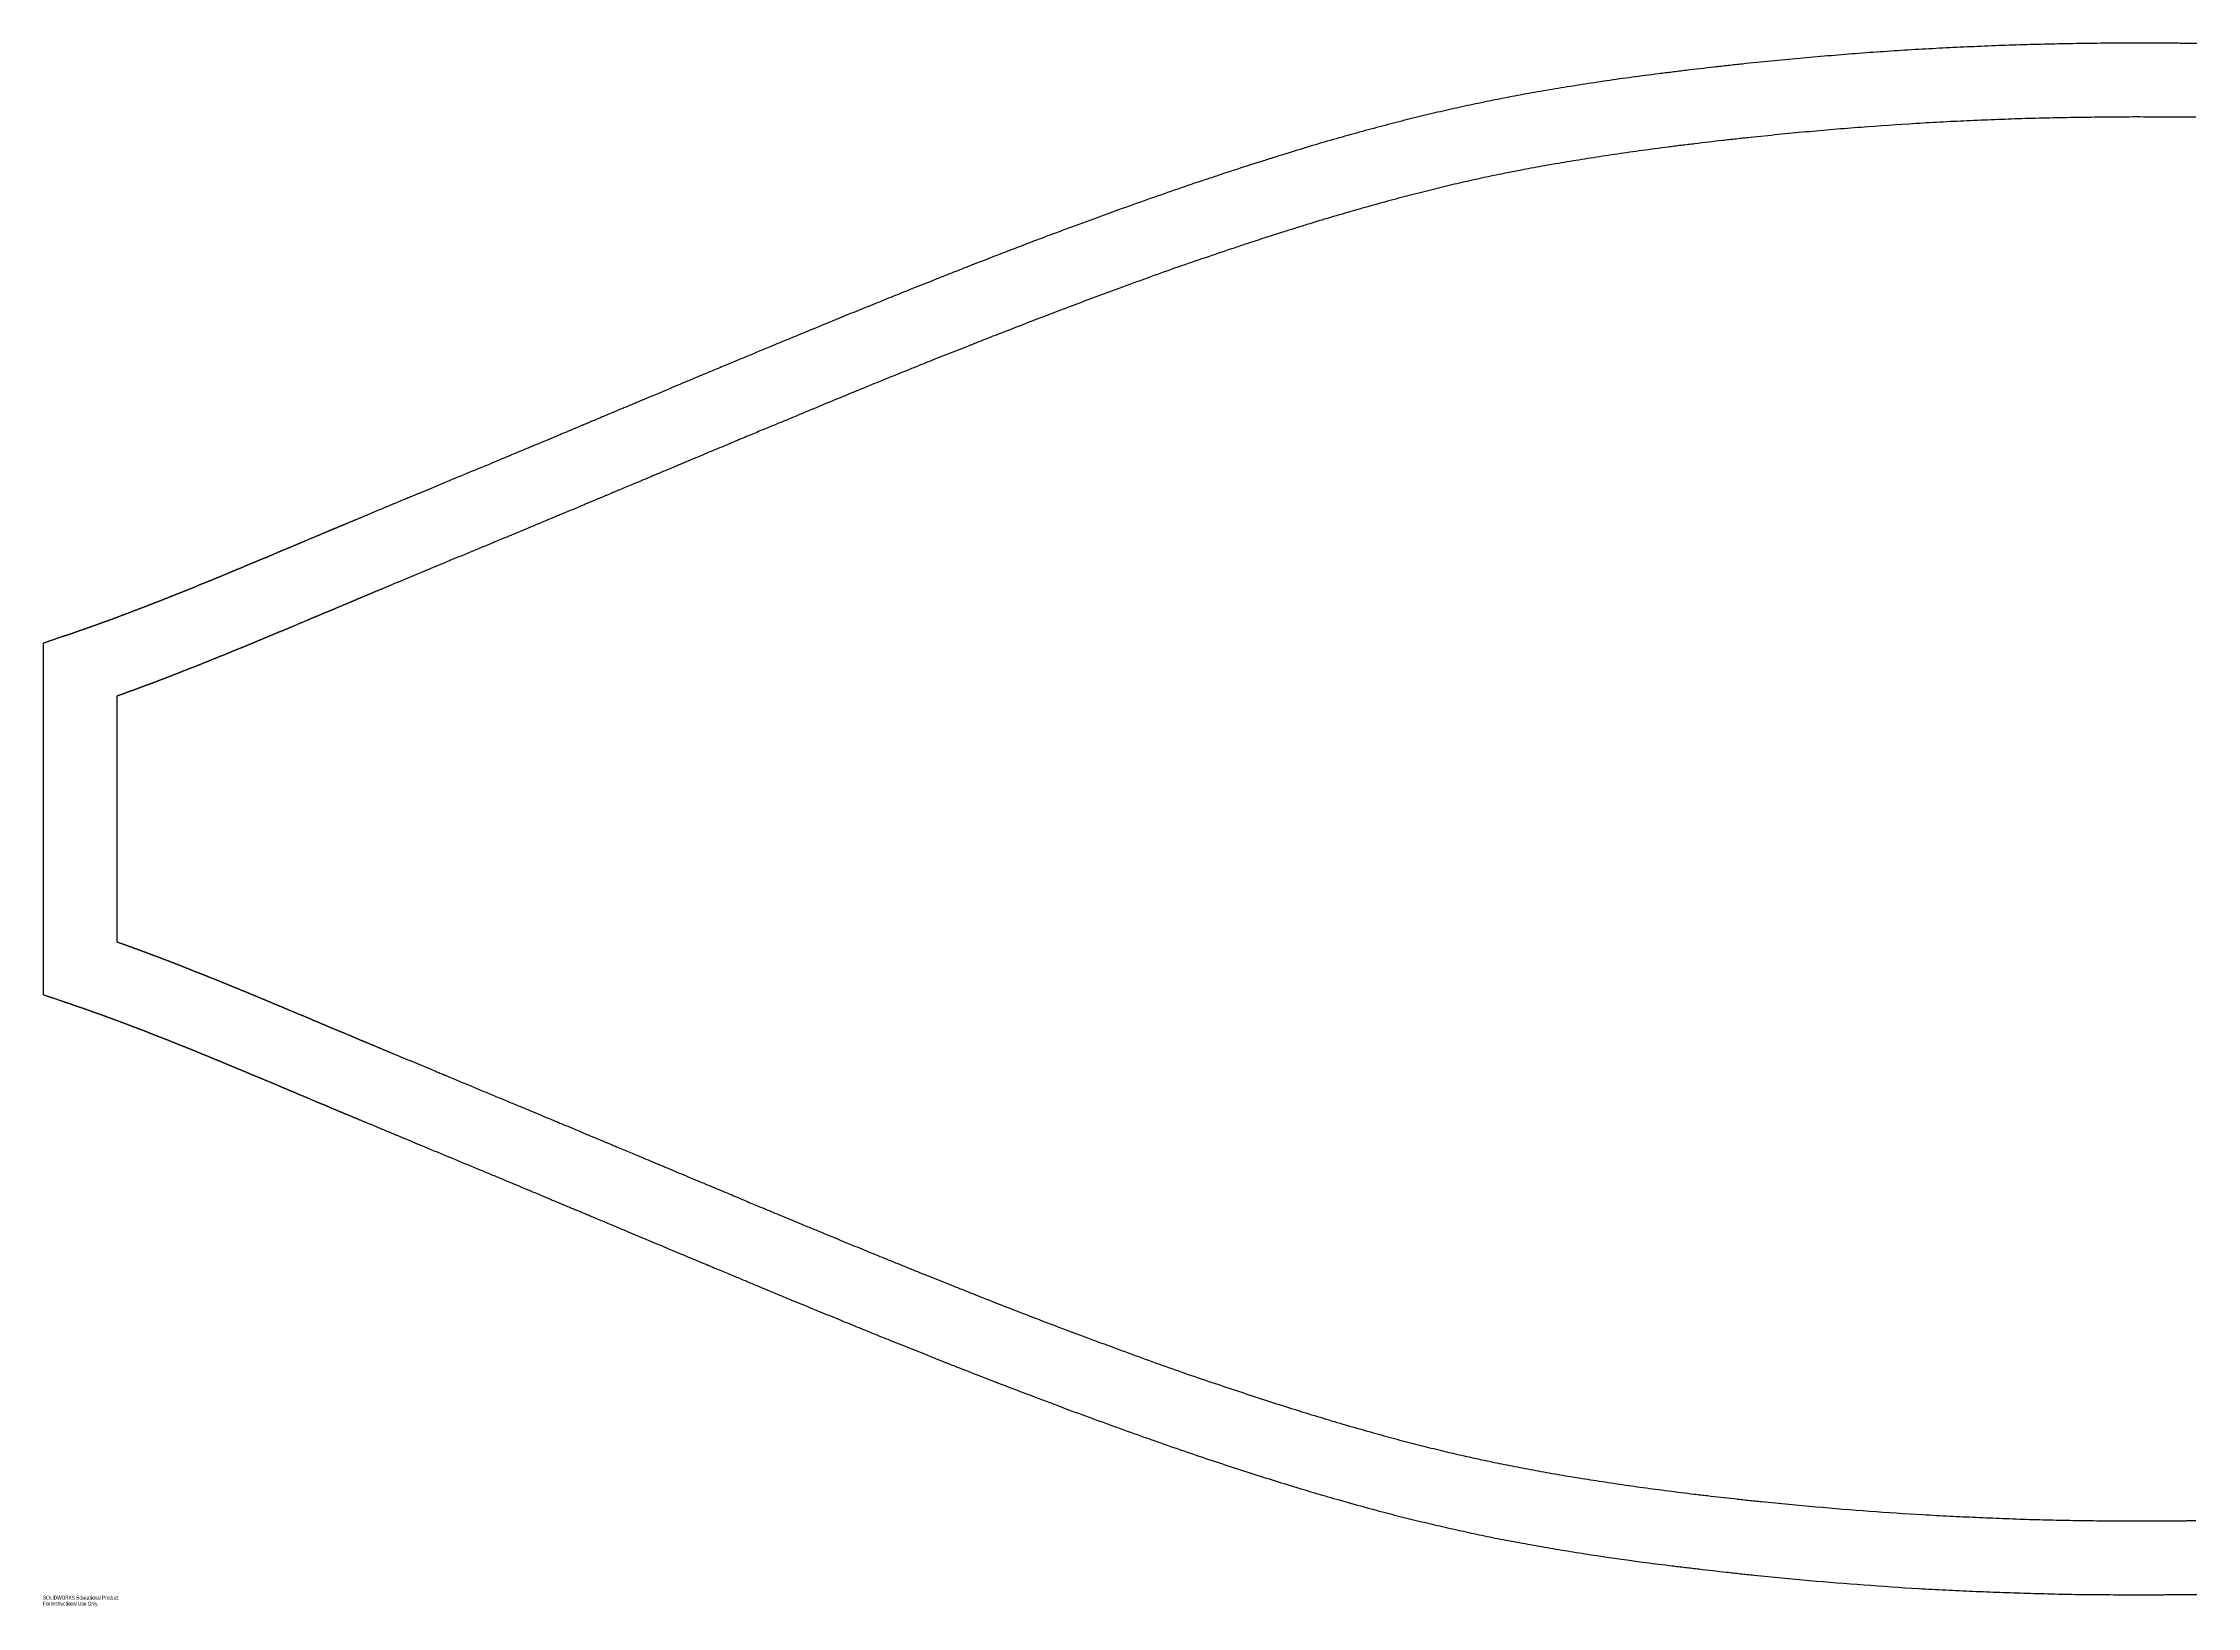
# Model space of a CAD drawing. Header units: inches. Extents: x -256 to -54, y -101 to -26.
# Drawn here: x -256.2 to -154.2, y -100.5 to -26.5 of the extents above; entities that cross this region are included whole.
import ezdxf

# ---------------------------------------------------------------- set-up
doc = ezdxf.new("R2010")
doc.units = ezdxf.units.IN
doc.header["$MEASUREMENT"] = 0
doc.styles.add('SLDTEXTSTYLE0', font='TXT', dxfattribs={"width": 0.7})

msp = doc.modelspace()

# ---------------------------------------------------------------- linework, layer by layer
at = {"color": 7, "linetype": 'Continuous', "lineweight": 25}
for p, q in [((-256.17, -54.9), (-256.17, -71.53)), ((-252.67, -57.4), (-252.67, -69.03))]:
    msp.add_line(p, q, dxfattribs=at)
for points, degree, knots in [([(-154.17, -26.5), (-154.21, -26.49), (-154.28, -26.49), (-154.41, -26.49), (-154.64, -26.49), (-154.96, -26.49), (-155.27, -26.48), (-155.5, -26.48), (-155.73, -26.48), (-156.01, -26.48), (-156.46, -26.48), (-157.03, -26.47), (-157.71, -26.48), (-158.38, -26.48), (-159.06, -26.49), (-159.95, -26.5), (-161.07, -26.52), (-162.4, -26.56), (-163.73, -26.6), (-165.05, -26.66), (-166.37, -26.72), (-168.13, -26.82), (-170.33, -26.97), (-172.55, -27.16), (-174.34, -27.33), (-175.47, -27.44), (-176.37, -27.54), (-177.26, -27.64), (-178.15, -27.74), (-179.02, -27.85), (-179.88, -27.96), (-180.92, -28.09), (-182.12, -28.26), (-183.29, -28.44), (-184.43, -28.62), (-185.54, -28.81), (-186.62, -29.01), (-187.68, -29.22), (-188.55, -29.4), (-189.23, -29.55), (-189.74, -29.67), (-190.26, -29.78), (-190.95, -29.95), (-191.82, -30.16), (-192.88, -30.44), (-193.96, -30.73), (-195.07, -31.04), (-196.2, -31.37), (-197.16, -31.67), (-197.94, -31.91), (-198.73, -32.16), (-199.54, -32.42), (-200.37, -32.69), (-201.21, -32.97), (-202.27, -33.33), (-203.57, -33.78), (-204.9, -34.25), (-206.25, -34.74), (-207.41, -35.17), (-208.36, -35.52), (-209.32, -35.88), (-210.54, -36.35), (-211.81, -36.84), (-212.85, -37.25), (-213.9, -37.67), (-215, -38.1), (-216.13, -38.56), (-217, -38.91), (-217.74, -39.21), (-218.34, -39.45), (-218.95, -39.71), (-219.75, -40.03), (-220.75, -40.45), (-221.63, -40.81), (-222.36, -41.11), (-222.82, -41.31), (-223.2, -41.46), (-223.58, -41.62), (-224.11, -41.84), (-224.81, -42.13), (-225.44, -42.4), (-225.98, -42.62), (-226.4, -42.8), (-226.83, -42.98), (-227.21, -43.14), (-227.52, -43.27), (-227.76, -43.37), (-228, -43.47), (-228.24, -43.57), (-228.49, -43.68), (-228.79, -43.8), (-229.14, -43.95), (-229.52, -44.11), (-229.86, -44.25), (-230.15, -44.37), (-230.39, -44.48), (-230.56, -44.55), (-230.67, -44.59), (-230.74, -44.62), (-230.8, -44.65), (-230.89, -44.69), (-231, -44.73), (-231.13, -44.78), (-231.3, -44.86), (-231.5, -44.94), (-231.75, -45.05), (-232.07, -45.18), (-232.45, -45.34), (-232.82, -45.49), (-233.1, -45.61), (-233.37, -45.72), (-233.71, -45.86), (-234.11, -46.03), (-234.5, -46.19), (-234.89, -46.36), (-235.4, -46.57), (-236.02, -46.82), (-237, -47.23), (-237.75, -47.54), (-238.24, -47.75)], 3, [-0.000007, -0.000007, -0.000007, -0.000007, 0.000969, 0.001946, 0.003899, 0.007805, 0.011712, 0.013665, 0.015618, 0.019524, 0.02343, 0.031243, 0.039056, 0.046868, 0.054681, 0.062493, 0.078118, 0.093744, 0.109369, 0.124994, 0.140619, 0.156244, 0.187494, 0.218744, 0.23437, 0.249995, 0.257807, 0.26562, 0.281245, 0.289058, 0.29687, 0.312495, 0.32812, 0.343745, 0.359371, 0.374996, 0.390621, 0.406246, 0.421871, 0.429684, 0.437496, 0.445309, 0.453121, 0.468746, 0.484372, 0.499997, 0.515622, 0.531247, 0.546872, 0.554685, 0.562497, 0.578122, 0.585935, 0.593747, 0.609372, 0.624998, 0.640623, 0.656248, 0.671873, 0.679686, 0.687498, 0.703123, 0.718748, 0.726561, 0.734373, 0.749999, 0.757811, 0.765624, 0.773436, 0.777343, 0.781249, 0.789061, 0.796874, 0.804686, 0.808593, 0.812499, 0.814452, 0.816405, 0.820312, 0.824218, 0.828124, 0.830077, 0.83203, 0.833984, 0.835937, 0.836913, 0.83789, 0.838866, 0.839843, 0.84082, 0.841796, 0.843749, 0.845702, 0.847656, 0.849609, 0.851562, 0.853515, 0.854492, 0.855468, 0.856445, 0.857421, 0.859374, 0.861328, 0.863281, 0.867187, 0.871093, 0.875, 0.882812, 0.890625, 0.894531, 0.898437, 0.90625, 0.914062, 0.921875, 0.929687, 0.9375, 0.953125, 0.96875, 1, 1, 1, 1]), ([(-154.22, -29.99), (-154.26, -29.99), (-154.32, -29.99), (-154.46, -29.99), (-154.62, -29.99), (-154.81, -29.99), (-155.06, -29.98), (-155.36, -29.98), (-155.8, -29.98), (-156.36, -29.98), (-157.03, -29.97), (-157.69, -29.98), (-158.36, -29.98), (-159.02, -29.99), (-159.9, -30), (-160.99, -30.02), (-162.3, -30.05), (-163.6, -30.1), (-164.89, -30.15), (-166.18, -30.21), (-167.91, -30.31), (-170.07, -30.46), (-172.25, -30.64), (-174, -30.81), (-175.1, -30.92), (-175.99, -31.02), (-176.87, -31.11), (-177.74, -31.22), (-178.59, -31.32), (-179.43, -31.43), (-180.45, -31.56), (-181.62, -31.73), (-182.75, -31.9), (-183.86, -32.08), (-184.93, -32.26), (-185.97, -32.45), (-186.98, -32.65), (-187.82, -32.82), (-188.48, -32.97), (-188.97, -33.08), (-189.46, -33.19), (-190.12, -33.35), (-190.96, -33.56), (-191.98, -33.82), (-193.03, -34.11), (-194.1, -34.41), (-195.2, -34.73), (-196.13, -35.01), (-196.89, -35.25), (-197.66, -35.49), (-198.46, -35.75), (-199.27, -36.01), (-200.09, -36.29), (-201.14, -36.64), (-202.42, -37.08), (-203.72, -37.54), (-205.05, -38.03), (-206.2, -38.45), (-207.13, -38.8), (-208.07, -39.16), (-209.29, -39.62), (-210.54, -40.11), (-211.57, -40.51), (-212.61, -40.92), (-213.7, -41.35), (-214.82, -41.8), (-215.68, -42.15), (-216.42, -42.45), (-217.01, -42.69), (-217.62, -42.94), (-218.42, -43.27), (-219.42, -43.68), (-220.29, -44.05), (-221.02, -44.35), (-221.48, -44.54), (-221.85, -44.69), (-222.24, -44.85), (-222.76, -45.07), (-223.46, -45.36), (-224.09, -45.63), (-224.63, -45.85), (-225.05, -46.03), (-225.48, -46.21), (-225.86, -46.37), (-226.17, -46.5), (-226.4, -46.6), (-226.64, -46.7), (-226.89, -46.8), (-227.13, -46.9), (-227.44, -47.03), (-227.79, -47.18), (-228.17, -47.34), (-228.5, -47.48), (-228.79, -47.6), (-229.04, -47.7), (-229.2, -47.77), (-229.31, -47.82), (-229.38, -47.85), (-229.45, -47.88), (-229.54, -47.91), (-229.65, -47.96), (-229.77, -48.01), (-229.94, -48.08), (-230.15, -48.17), (-230.4, -48.27), (-230.72, -48.41), (-231.1, -48.57), (-231.47, -48.72), (-231.75, -48.84), (-232.03, -48.95), (-232.36, -49.09), (-232.76, -49.26), (-233.16, -49.43), (-233.55, -49.59), (-233.93, -49.75), (-234.3, -49.9), (-234.8, -50.11), (-235.66, -50.47), (-236.4, -50.77), (-236.9, -50.98)], 3, [0.0000034, 0.0000034, 0.0000034, 0.0000034, 0.0009799, 0.0019565, 0.0039096, 0.0058627, 0.0078158, 0.0117221, 0.0156283, 0.0234408, 0.0312532, 0.0390657, 0.0468782, 0.0546906, 0.0625031, 0.0781281, 0.093753, 0.1093779, 0.1250029, 0.1406278, 0.1562528, 0.1875027, 0.2187525, 0.2343775, 0.2500024, 0.2578149, 0.2656274, 0.2812523, 0.2890648, 0.2968772, 0.3125022, 0.3281271, 0.3437521, 0.359377, 0.375002, 0.3906269, 0.4062518, 0.4218768, 0.4296893, 0.4375017, 0.4453142, 0.4531267, 0.4687516, 0.4843766, 0.5000015, 0.5156264, 0.5312514, 0.5468763, 0.5546888, 0.5625013, 0.5781262, 0.5859387, 0.5937511, 0.6093761, 0.625001, 0.640626, 0.6562509, 0.6718759, 0.6796883, 0.6875008, 0.7031257, 0.7187507, 0.7265632, 0.7343756, 0.7500006, 0.757813, 0.7656255, 0.773438, 0.7773442, 0.7812504, 0.7890629, 0.7968754, 0.8046879, 0.8085941, 0.8125003, 0.8144534, 0.8164066, 0.8203128, 0.824219, 0.8281253, 0.8300784, 0.8320315, 0.8339846, 0.8359377, 0.8369143, 0.8378909, 0.8388674, 0.839844, 0.8408205, 0.8417971, 0.8437502, 0.8457033, 0.8476565, 0.8496096, 0.8515627, 0.8535158, 0.8544924, 0.8554689, 0.8564455, 0.857422, 0.8593752, 0.8613283, 0.8632814, 0.8671876, 0.8710939, 0.8750001, 0.8828126, 0.890625, 0.8945313, 0.8984375, 0.90625, 0.9140625, 0.9218749, 0.9296874, 0.9374999, 0.9453123, 0.9531248, 0.9687498, 0.9999996, 0.9999996, 0.9999996, 0.9999996]), ([(-238.24, -47.75), (-239.05, -48.08), (-240.08, -48.51), (-240.65, -48.75), (-241.19, -48.98), (-241.65, -49.17), (-241.96, -49.3), (-242.18, -49.39), (-242.31, -49.45), (-242.37, -49.47), (-242.4, -49.48), (-242.42, -49.49), (-242.46, -49.51), (-242.56, -49.55), (-242.7, -49.61), (-242.92, -49.7), (-243.25, -49.84), (-243.68, -50.02), (-244.03, -50.17), (-244.22, -50.25), (-244.32, -50.29), (-244.4, -50.33), (-244.48, -50.36), (-244.53, -50.38), (-244.61, -50.41), (-244.8, -50.49), (-245.09, -50.61), (-245.4, -50.75), (-245.69, -50.87), (-245.92, -50.96), (-246.08, -51.03), (-246.2, -51.08), (-246.3, -51.12), (-246.37, -51.15), (-246.42, -51.17), (-246.47, -51.19), (-246.5, -51.2), (-246.52, -51.21), (-246.53, -51.22), (-246.54, -51.22), (-246.55, -51.23), (-246.56, -51.23), (-246.57, -51.23), (-246.59, -51.24), (-246.63, -51.26), (-246.67, -51.28), (-246.74, -51.31), (-246.83, -51.35), (-246.97, -51.4), (-247.11, -51.46), (-247.3, -51.54), (-247.55, -51.64), (-247.82, -51.76), (-248.06, -51.85), (-248.22, -51.92), (-248.35, -51.97), (-248.46, -52.02), (-248.54, -52.05), (-248.57, -52.06), (-248.6, -52.07), (-248.61, -52.08), (-248.63, -52.08), (-248.65, -52.09), (-248.69, -52.11), (-248.77, -52.14), (-248.9, -52.2), (-249.04, -52.26), (-249.22, -52.33), (-249.47, -52.43), (-249.75, -52.54), (-250.03, -52.65), (-250.27, -52.75), (-250.43, -52.81), (-250.55, -52.86), (-250.62, -52.89), (-250.66, -52.9), (-250.68, -52.91), (-250.7, -52.92), (-250.73, -52.93), (-250.78, -52.95), (-250.86, -52.98), (-250.99, -53.03), (-251.17, -53.1), (-251.42, -53.2), (-251.78, -53.33), (-252.19, -53.49), (-252.49, -53.6), (-252.64, -53.66), (-252.71, -53.69), (-252.74, -53.7), (-252.76, -53.7), (-252.8, -53.72), (-252.86, -53.74), (-252.95, -53.78), (-253.07, -53.82), (-253.21, -53.87), (-253.35, -53.92), (-253.49, -53.97), (-253.62, -54.02), (-253.76, -54.07), (-253.94, -54.13), (-254.18, -54.22), (-254.43, -54.3), (-254.6, -54.36), (-254.72, -54.41), (-254.81, -54.44), (-254.9, -54.47), (-255.06, -54.52), (-255.31, -54.6), (-255.81, -54.77), (-256.17, -54.9)], 2, [-0.000001, -0.000001, -0.000001, 0.084393, 0.118151, 0.151909, 0.185667, 0.210986, 0.227864, 0.240524, 0.246853, 0.249491, 0.250546, 0.252128, 0.257403, 0.265842, 0.278501, 0.29538, 0.320699, 0.346017, 0.358676, 0.365006, 0.369226, 0.373445, 0.37661, 0.37872, 0.383995, 0.396654, 0.413533, 0.430412, 0.447291, 0.45995, 0.468389, 0.476829, 0.483158, 0.487378, 0.491598, 0.494763, 0.496873, 0.498455, 0.499246, 0.499774, 0.500301, 0.500829, 0.50162, 0.503202, 0.505312, 0.508477, 0.512697, 0.519026, 0.527466, 0.535905, 0.548564, 0.565443, 0.582322, 0.594981, 0.603421, 0.61186, 0.61819, 0.621355, 0.623465, 0.624783, 0.625311, 0.626102, 0.627684, 0.630849, 0.637179, 0.645618, 0.654058, 0.666717, 0.683596, 0.700475, 0.717354, 0.730013, 0.738452, 0.744782, 0.747947, 0.749529, 0.750584, 0.752166, 0.754276, 0.757441, 0.763771, 0.77221, 0.784869, 0.801748, 0.827067, 0.852385, 0.865044, 0.871374, 0.874011, 0.875066, 0.876649, 0.879813, 0.884033, 0.890363, 0.898802, 0.907242, 0.915681, 0.924121, 0.93256, 0.941, 0.953659, 0.970538, 0.983197, 0.991636, 0.997966, 1.002186, 1.008515, 1.021175, 1.038053, 1.080251, 1.080251, 1.080251]), ([(-236.9, -50.98), (-237.74, -51.33), (-238.89, -51.81), (-239.5, -52.06), (-239.96, -52.26), (-240.41, -52.44), (-240.76, -52.59), (-240.93, -52.66), (-241, -52.69), (-241.05, -52.71), (-241.1, -52.73), (-241.16, -52.76), (-241.27, -52.8), (-241.45, -52.88), (-241.73, -53), (-242.09, -53.15), (-242.42, -53.29), (-242.65, -53.39), (-242.83, -53.46), (-242.96, -53.51), (-243.04, -53.55), (-243.08, -53.57), (-243.12, -53.58), (-243.16, -53.6), (-243.21, -53.62), (-243.3, -53.66), (-243.43, -53.71), (-243.61, -53.79), (-243.93, -53.92), (-244.32, -54.09), (-244.61, -54.21), (-244.79, -54.29), (-244.92, -54.34), (-245.01, -54.37), (-245.06, -54.4), (-245.11, -54.42), (-245.15, -54.43), (-245.17, -54.45), (-245.19, -54.45), (-245.19, -54.45), (-245.2, -54.46), (-245.21, -54.46), (-245.22, -54.46), (-245.24, -54.47), (-245.28, -54.49), (-245.33, -54.51), (-245.4, -54.54), (-245.49, -54.57), (-245.6, -54.62), (-245.76, -54.69), (-245.99, -54.78), (-246.24, -54.89), (-246.48, -54.99), (-246.72, -55.09), (-246.93, -55.17), (-247.07, -55.23), (-247.17, -55.27), (-247.23, -55.29), (-247.26, -55.31), (-247.28, -55.31), (-247.29, -55.32), (-247.31, -55.33), (-247.33, -55.34), (-247.36, -55.35), (-247.44, -55.38), (-247.55, -55.43), (-247.71, -55.49), (-247.94, -55.58), (-248.19, -55.69), (-248.44, -55.78), (-248.68, -55.88), (-248.89, -55.97), (-249.04, -56.03), (-249.16, -56.07), (-249.27, -56.11), (-249.33, -56.14), (-249.37, -56.15), (-249.4, -56.17), (-249.43, -56.18), (-249.47, -56.19), (-249.55, -56.22), (-249.66, -56.27), (-249.79, -56.32), (-249.95, -56.38), (-250.18, -56.47), (-250.43, -56.57), (-250.68, -56.66), (-250.93, -56.76), (-251.14, -56.84), (-251.29, -56.89), (-251.39, -56.93), (-251.46, -56.96), (-251.5, -56.97), (-251.53, -56.98), (-251.56, -56.99), (-251.6, -57.01), (-251.67, -57.03), (-251.78, -57.08), (-251.94, -57.13), (-252.13, -57.2), (-252.29, -57.26), (-252.39, -57.3), (-252.44, -57.32), (-252.48, -57.33), (-252.59, -57.37), (-252.67, -57.4)], 2, [0.0000009, 0.0000009, 0.0000009, 0.088243, 0.132364, 0.161778, 0.191192, 0.2206061, 0.2389898, 0.244505, 0.2481817, 0.2518585, 0.2555352, 0.2610504, 0.2720806, 0.2867876, 0.3088481, 0.3309087, 0.3456157, 0.3566459, 0.3639994, 0.3695146, 0.3722721, 0.3741105, 0.3759489, 0.3777873, 0.3805448, 0.3860599, 0.3934135, 0.4044437, 0.4265042, 0.4485647, 0.4632718, 0.474302, 0.4816555, 0.4871706, 0.4908474, 0.4945242, 0.4972817, 0.4986605, 0.4993499, 0.4998095, 0.5002691, 0.5007287, 0.5014181, 0.5027968, 0.5055544, 0.5092312, 0.5129079, 0.518423, 0.5257766, 0.5368068, 0.5515138, 0.5662208, 0.5809278, 0.5956349, 0.6066651, 0.6140186, 0.6195337, 0.6222913, 0.6236701, 0.6245893, 0.6255085, 0.6264277, 0.6278064, 0.630564, 0.6360791, 0.6434326, 0.6544629, 0.6691699, 0.6838769, 0.6985839, 0.7132909, 0.7243212, 0.7316747, 0.7390282, 0.7445433, 0.7473009, 0.7491393, 0.7509777, 0.752816, 0.7555736, 0.7610887, 0.7684422, 0.7757957, 0.786826, 0.801533, 0.81624, 0.830947, 0.845654, 0.8566843, 0.8640378, 0.8695529, 0.8723105, 0.8741489, 0.8759873, 0.8778256, 0.8805832, 0.8860983, 0.8934518, 0.9044821, 0.9155123, 0.9228659, 0.9274618, 0.9293002, 0.9320577, 0.9412496, 0.9412496, 0.9412496]), ([(-252.67, -69.03), (-252.62, -69.05), (-252.53, -69.08), (-252.39, -69.13), (-252.17, -69.21), (-251.95, -69.29), (-251.79, -69.35), (-251.67, -69.39), (-251.6, -69.42), (-251.56, -69.43), (-251.53, -69.44), (-251.5, -69.45), (-251.46, -69.47), (-251.39, -69.49), (-251.29, -69.53), (-251.14, -69.59), (-250.93, -69.67), (-250.68, -69.76), (-250.43, -69.86), (-250.18, -69.95), (-249.95, -70.04), (-249.79, -70.1), (-249.66, -70.15), (-249.55, -70.2), (-249.47, -70.23), (-249.43, -70.24), (-249.4, -70.26), (-249.37, -70.27), (-249.33, -70.28), (-249.27, -70.31), (-249.16, -70.35), (-249.05, -70.4), (-248.9, -70.46), (-248.68, -70.54), (-248.44, -70.64), (-248.19, -70.74), (-247.94, -70.84), (-247.71, -70.93), (-247.55, -71), (-247.44, -71.04), (-247.37, -71.07), (-247.32, -71.09), (-247.29, -71.1), (-247.26, -71.11), (-247.23, -71.13), (-247.17, -71.15), (-247.07, -71.19), (-246.93, -71.25), (-246.72, -71.34), (-246.48, -71.43), (-246.24, -71.54), (-245.99, -71.64), (-245.77, -71.73), (-245.6, -71.8), (-245.49, -71.85), (-245.4, -71.88), (-245.34, -71.91), (-245.28, -71.94), (-245.24, -71.95), (-245.22, -71.96), (-245.21, -71.96), (-245.2, -71.97), (-245.19, -71.97), (-245.18, -71.98), (-245.15, -71.99), (-245.11, -72.01), (-245.06, -72.02), (-245.01, -72.05), (-244.92, -72.08), (-244.79, -72.14), (-244.61, -72.22), (-244.32, -72.34), (-243.93, -72.5), (-243.61, -72.63), (-243.43, -72.71), (-243.3, -72.77), (-243.21, -72.8), (-243.16, -72.82), (-243.12, -72.84), (-243.08, -72.86), (-243.04, -72.88), (-242.96, -72.91), (-242.83, -72.96), (-242.66, -73.04), (-242.42, -73.14), (-242.1, -73.27), (-241.73, -73.42), (-241.46, -73.54), (-241.27, -73.62), (-241.16, -73.67), (-241.1, -73.69), (-241.05, -73.71), (-241, -73.73), (-240.93, -73.76), (-240.76, -73.83), (-240.41, -73.98), (-239.96, -74.17), (-239.5, -74.36), (-238.89, -74.61), (-237.74, -75.09), (-236.9, -75.44)], 2, [0.058636, 0.058636, 0.058636, 0.0641517, 0.0696675, 0.080699, 0.0954076, 0.1064391, 0.1137935, 0.1193092, 0.1220671, 0.1239057, 0.1257442, 0.1275828, 0.1303407, 0.1358565, 0.1432108, 0.1542423, 0.168951, 0.1836596, 0.1983683, 0.213077, 0.2241085, 0.2314628, 0.2388171, 0.2443329, 0.2470907, 0.2489293, 0.2507679, 0.2526065, 0.2553644, 0.2608801, 0.2682345, 0.2755888, 0.2866203, 0.301329, 0.3160376, 0.3307463, 0.345455, 0.3564865, 0.3638408, 0.3693565, 0.3721144, 0.373953, 0.3757916, 0.3776302, 0.380388, 0.3859038, 0.3932581, 0.4042896, 0.4189983, 0.433707, 0.4484156, 0.4631243, 0.4741558, 0.4815101, 0.4870259, 0.490703, 0.4943802, 0.4971381, 0.498517, 0.4992065, 0.4996661, 0.5003556, 0.5012749, 0.5026538, 0.5054117, 0.5090889, 0.512766, 0.5182818, 0.5256361, 0.5366676, 0.5513763, 0.5734393, 0.5955023, 0.6065338, 0.6138881, 0.6194039, 0.6221617, 0.6240003, 0.6258389, 0.6276775, 0.6304354, 0.6359511, 0.6433055, 0.654337, 0.6690456, 0.6911086, 0.7131716, 0.7278803, 0.7389118, 0.7444275, 0.7481047, 0.7517819, 0.755459, 0.7609748, 0.7793606, 0.808778, 0.8381953, 0.8676126, 0.9117386, 0.9999906, 0.9999906, 0.9999906]), ([(-256.17, -71.53), (-255.81, -71.65), (-255.3, -71.82), (-255.05, -71.91), (-254.88, -71.96), (-254.79, -72), (-254.67, -72.04), (-254.44, -72.12), (-254.16, -72.21), (-253.94, -72.29), (-253.83, -72.33), (-253.78, -72.35), (-253.72, -72.37), (-253.58, -72.42), (-253.37, -72.49), (-253.2, -72.56), (-253.06, -72.61), (-252.93, -72.65), (-252.84, -72.69), (-252.78, -72.71), (-252.74, -72.73), (-252.7, -72.74), (-252.62, -72.77), (-252.47, -72.83), (-252.24, -72.91), (-251.97, -73.02), (-251.69, -73.12), (-251.41, -73.23), (-251.16, -73.33), (-250.98, -73.4), (-250.85, -73.45), (-250.77, -73.48), (-250.72, -73.5), (-250.68, -73.51), (-250.65, -73.53), (-250.61, -73.54), (-250.53, -73.57), (-250.42, -73.62), (-250.25, -73.68), (-250.02, -73.78), (-249.74, -73.89), (-249.46, -74), (-249.18, -74.11), (-248.92, -74.22), (-248.76, -74.28), (-248.68, -74.32), (-248.63, -74.34), (-248.61, -74.35), (-248.59, -74.35), (-248.56, -74.36), (-248.53, -74.38), (-248.45, -74.41), (-248.34, -74.45), (-248.21, -74.51), (-248.05, -74.58), (-247.81, -74.67), (-247.54, -74.79), (-247.29, -74.89), (-247.1, -74.97), (-246.96, -75.03), (-246.82, -75.08), (-246.73, -75.12), (-246.66, -75.15), (-246.62, -75.17), (-246.58, -75.18), (-246.56, -75.19), (-246.55, -75.2), (-246.54, -75.2), (-246.53, -75.21), (-246.51, -75.21), (-246.49, -75.22), (-246.46, -75.24), (-246.41, -75.25), (-246.36, -75.28), (-246.29, -75.31), (-246.16, -75.36), (-245.95, -75.45), (-245.68, -75.56), (-245.39, -75.68), (-245.08, -75.81), (-244.79, -75.94), (-244.6, -76.01), (-244.53, -76.05), (-244.48, -76.07), (-244.44, -76.08), (-244.36, -76.11), (-244.23, -76.17), (-244.03, -76.26), (-243.68, -76.4), (-243.25, -76.59), (-242.92, -76.72), (-242.7, -76.81), (-242.57, -76.87), (-242.5, -76.9), (-242.45, -76.92), (-242.41, -76.94), (-242.37, -76.95), (-242.31, -76.98), (-242.17, -77.04), (-241.96, -77.13), (-241.64, -77.26), (-241.19, -77.45), (-240.65, -77.67), (-240.08, -77.91), (-239.05, -78.34), (-238.24, -78.68)], 2, [-0.079104, -0.079104, -0.079104, -0.036951, -0.02009, -0.007444, -0.001121, 0.003095, 0.013633, 0.030494, 0.047355, 0.057893, 0.061055, 0.063163, 0.068432, 0.081078, 0.093723, 0.102154, 0.110585, 0.116908, 0.121123, 0.124284, 0.126392, 0.129553, 0.135876, 0.148522, 0.165384, 0.182245, 0.199106, 0.215967, 0.228613, 0.237044, 0.243367, 0.246528, 0.248636, 0.250743, 0.252851, 0.256012, 0.262335, 0.270766, 0.283412, 0.300273, 0.317134, 0.333995, 0.350857, 0.363503, 0.369825, 0.372987, 0.374568, 0.375621, 0.377202, 0.37931, 0.382471, 0.388794, 0.397225, 0.405655, 0.418301, 0.435163, 0.452024, 0.46467, 0.4731, 0.481531, 0.487854, 0.492069, 0.495231, 0.497338, 0.498919, 0.499709, 0.500236, 0.501027, 0.50208, 0.503661, 0.505769, 0.50893, 0.513146, 0.517361, 0.523684, 0.53633, 0.553191, 0.570052, 0.586913, 0.603774, 0.61642, 0.62169, 0.623797, 0.625905, 0.628012, 0.633282, 0.641712, 0.654358, 0.67965, 0.704942, 0.721803, 0.734449, 0.740772, 0.744987, 0.748148, 0.750256, 0.753418, 0.759741, 0.772386, 0.789248, 0.814539, 0.848262, 0.881984, 0.915707, 1.000012, 1.000012, 1.000012]), ([(-236.9, -75.44), (-236.51, -75.6), (-235.93, -75.85), (-235.16, -76.17), (-234.67, -76.37), (-234.29, -76.53), (-233.91, -76.69), (-233.46, -76.87), (-232.96, -77.08), (-232.48, -77.28), (-232.16, -77.42), (-231.95, -77.5), (-231.81, -77.56), (-231.43, -77.72), (-230.99, -77.9), (-230.53, -78.1), (-230.29, -78.2), (-230.04, -78.3), (-229.83, -78.39), (-229.66, -78.46), (-229.55, -78.5), (-229.47, -78.54), (-229.4, -78.57), (-229.33, -78.6), (-229.23, -78.64), (-229.07, -78.71), (-228.85, -78.8), (-228.58, -78.91), (-228.27, -79.04), (-227.92, -79.19), (-227.52, -79.36), (-227.2, -79.49), (-226.97, -79.59), (-226.81, -79.65), (-226.54, -79.77), (-226.16, -79.93), (-225.57, -80.18), (-224.87, -80.47), (-224.09, -80.79), (-223.37, -81.09), (-222.72, -81.37), (-222.21, -81.58), (-221.85, -81.73), (-221.49, -81.88), (-221.04, -82.07), (-220.52, -82.28), (-220.01, -82.5), (-219.51, -82.7), (-218.86, -82.97), (-218.07, -83.3), (-217.32, -83.6), (-216.75, -83.84), (-216.18, -84.07), (-215.48, -84.35), (-214.38, -84.8), (-213.32, -85.22), (-212.29, -85.63), (-211.29, -86.03), (-210.06, -86.51), (-208.64, -87.06), (-207.25, -87.58), (-205.47, -88.24), (-203.75, -88.87), (-202.09, -89.46), (-200.86, -89.88), (-199.65, -90.28), (-198.47, -90.67), (-197.33, -91.04), (-196.23, -91.38), (-195.14, -91.71), (-194.09, -92.02), (-193.05, -92.31), (-192.04, -92.59), (-191.04, -92.85), (-190.07, -93.09), (-189.27, -93.28), (-188.64, -93.42), (-188.01, -93.56), (-187.21, -93.73), (-186.23, -93.92), (-185.24, -94.11), (-184.21, -94.29), (-183.16, -94.46), (-182.25, -94.6), (-181.52, -94.71), (-180.96, -94.79), (-180.39, -94.87), (-179.61, -94.97), (-178.81, -95.08), (-177.98, -95.18), (-177.14, -95.28), (-176.29, -95.37), (-175.43, -95.47), (-174.57, -95.56), (-173.5, -95.66), (-171.79, -95.82), (-169.67, -95.99), (-167.57, -96.13), (-165.89, -96.22), (-164.63, -96.28), (-163.37, -96.33), (-162.11, -96.38), (-160.83, -96.41), (-159.77, -96.43), (-158.91, -96.44), (-158.27, -96.44), (-157.62, -96.45), (-157.08, -96.45), (-156.65, -96.45), (-156.33, -96.45), (-156, -96.45), (-155.73, -96.45), (-155.52, -96.44), (-155.36, -96.44), (-155.2, -96.44), (-155.06, -96.44), (-154.96, -96.44), (-154.88, -96.44), (-154.8, -96.44), (-154.7, -96.44), (-154.6, -96.43), (-154.48, -96.43), (-154.38, -96.43), (-154.29, -96.43), (-154.24, -96.43), (-154.22, -96.43)], 3, [0.0000024, 0.0000024, 0.0000024, 0.0000024, 0.0156273, 0.0234398, 0.0312522, 0.0351584, 0.0390647, 0.0468771, 0.0546896, 0.062502, 0.0703145, 0.0722676, 0.0742207, 0.0781269, 0.0937518, 0.097658, 0.1015643, 0.1054705, 0.1093767, 0.1113298, 0.1132829, 0.1142595, 0.1152361, 0.1162126, 0.1171892, 0.1191423, 0.1210954, 0.1230485, 0.1250016, 0.1269547, 0.1289078, 0.130861, 0.1313492, 0.1318375, 0.1328141, 0.1347672, 0.1367203, 0.1406265, 0.1445327, 0.148439, 0.1523452, 0.1562514, 0.1582045, 0.1601576, 0.1640639, 0.1679701, 0.1718763, 0.1757825, 0.1796888, 0.1875012, 0.1953137, 0.1992199, 0.2031261, 0.2109386, 0.218751, 0.2343759, 0.2421884, 0.2500008, 0.2656257, 0.2812506, 0.2968755, 0.3125004, 0.3437502, 0.3593751, 0.375, 0.3906249, 0.4062498, 0.4218747, 0.4374996, 0.4531245, 0.4687494, 0.4843743, 0.4999992, 0.5156241, 0.531249, 0.5468739, 0.5546864, 0.5624988, 0.5781237, 0.5937486, 0.6093735, 0.6249984, 0.6406233, 0.6562482, 0.6640607, 0.6718731, 0.6796856, 0.687498, 0.7031229, 0.7109354, 0.7187478, 0.7343727, 0.7421852, 0.7499976, 0.7656225, 0.7812474, 0.8124972, 0.843747, 0.8593719, 0.8749968, 0.8906217, 0.9062466, 0.9218715, 0.9374964, 0.9453089, 0.9531213, 0.9609338, 0.9687462, 0.9726524, 0.9765587, 0.9804649, 0.9843711, 0.9863242, 0.9882773, 0.9902304, 0.9921836, 0.9931601, 0.9941367, 0.9951132, 0.9960898, 0.9970663, 0.9980429, 0.9990194, 0.9995077, 0.999996, 0.999996, 0.999996, 0.999996]), ([(-238.24, -78.68), (-237.85, -78.84), (-237.27, -79.08), (-236.5, -79.4), (-236.02, -79.6), (-235.63, -79.76), (-235.25, -79.92), (-234.81, -80.1), (-234.3, -80.31), (-233.83, -80.51), (-233.5, -80.65), (-233.3, -80.73), (-233.16, -80.79), (-232.78, -80.95), (-232.34, -81.13), (-231.88, -81.33), (-231.64, -81.43), (-231.39, -81.53), (-231.18, -81.62), (-231.01, -81.69), (-230.91, -81.73), (-230.82, -81.77), (-230.75, -81.8), (-230.69, -81.82), (-230.58, -81.87), (-230.43, -81.93), (-230.2, -82.03), (-229.93, -82.14), (-229.62, -82.27), (-229.27, -82.42), (-228.88, -82.58), (-228.55, -82.72), (-228.32, -82.82), (-228.17, -82.88), (-227.89, -83), (-227.51, -83.16), (-226.92, -83.4), (-226.23, -83.7), (-225.45, -84.02), (-224.73, -84.32), (-224.06, -84.6), (-223.56, -84.81), (-223.19, -84.96), (-222.83, -85.11), (-222.39, -85.3), (-221.86, -85.52), (-221.35, -85.73), (-220.85, -85.94), (-220.19, -86.21), (-219.4, -86.53), (-218.65, -86.84), (-218.07, -87.08), (-217.5, -87.31), (-216.79, -87.6), (-215.68, -88.05), (-214.61, -88.47), (-213.58, -88.89), (-212.56, -89.29), (-211.33, -89.77), (-209.89, -90.32), (-208.49, -90.85), (-206.68, -91.53), (-204.93, -92.16), (-203.24, -92.76), (-201.99, -93.19), (-200.76, -93.61), (-199.56, -94), (-198.39, -94.38), (-197.25, -94.73), (-196.14, -95.07), (-194.69, -95.49), (-193.28, -95.88), (-191.91, -96.24), (-190.89, -96.49), (-190.06, -96.68), (-189.41, -96.83), (-188.74, -96.98), (-187.91, -97.16), (-186.9, -97.36), (-185.86, -97.55), (-184.8, -97.74), (-183.71, -97.92), (-182.22, -98.15), (-180.68, -98.37), (-179.24, -98.55), (-178.4, -98.65), (-177.54, -98.75), (-176.68, -98.85), (-175.8, -98.95), (-174.92, -99.04), (-173.83, -99.15), (-172.09, -99.31), (-169.93, -99.48), (-167.78, -99.63), (-166.07, -99.72), (-164.78, -99.78), (-163.5, -99.83), (-162.21, -99.87), (-160.91, -99.91), (-159.82, -99.93), (-158.95, -99.94), (-158.29, -99.94), (-157.64, -99.95), (-157.09, -99.95), (-156.65, -99.95), (-156.32, -99.95), (-155.99, -99.95), (-155.66, -99.94), (-155.38, -99.94), (-155.16, -99.94), (-155.03, -99.94), (-154.92, -99.94), (-154.84, -99.94), (-154.75, -99.94), (-154.66, -99.94), (-154.55, -99.93), (-154.44, -99.93), (-154.33, -99.93), (-154.24, -99.93), (-154.2, -99.93), (-154.17, -99.93)], 3, [-0.000003, -0.000003, -0.000003, -0.000003, 0.015622, 0.023434, 0.031247, 0.035153, 0.03906, 0.046872, 0.054685, 0.062497, 0.07031, 0.072263, 0.074216, 0.078122, 0.093748, 0.097654, 0.10156, 0.105466, 0.109373, 0.111326, 0.113279, 0.114256, 0.115232, 0.116209, 0.117185, 0.119138, 0.121092, 0.123045, 0.124998, 0.126951, 0.128904, 0.130857, 0.131346, 0.131834, 0.13281, 0.134764, 0.136717, 0.140623, 0.144529, 0.148436, 0.152342, 0.156248, 0.158201, 0.160154, 0.164061, 0.167967, 0.171873, 0.17578, 0.179686, 0.187498, 0.195311, 0.199217, 0.203124, 0.210936, 0.218749, 0.234374, 0.242186, 0.249999, 0.265624, 0.281249, 0.296874, 0.312499, 0.34375, 0.359375, 0.375, 0.390625, 0.40625, 0.421875, 0.437501, 0.453126, 0.468751, 0.500001, 0.515626, 0.531251, 0.546876, 0.554689, 0.562502, 0.578127, 0.593752, 0.609377, 0.625002, 0.640627, 0.656252, 0.687503, 0.703128, 0.71094, 0.718753, 0.734378, 0.742191, 0.750003, 0.765628, 0.781253, 0.812504, 0.843754, 0.859379, 0.875004, 0.890629, 0.906255, 0.92188, 0.937505, 0.945317, 0.95313, 0.960942, 0.968755, 0.972661, 0.976568, 0.980474, 0.98438, 0.988286, 0.99024, 0.992193, 0.993169, 0.994146, 0.995122, 0.996099, 0.997076, 0.998052, 0.999029, 0.999517, 1.000005, 1.000005, 1.000005, 1.000005])]:
    msp.add_open_spline(points, degree=degree, knots=knots, dxfattribs=at)

# ---------------------------------------------------------------- texts
at = {"color": 7, "linetype": 'Continuous', "char_height": 0.1903, "attachment_point": 1, "style": 'SLDTEXTSTYLE0'}
for s, insert in [('SOLIDWORKS Educational Product.', (-256.17, -99.99)), ('For Instructional Use Only.', (-256.17, -100.27))]:
    msp.add_mtext(s, dxfattribs=dict(at, insert=insert))

doc.saveas('drawing.dxf')
